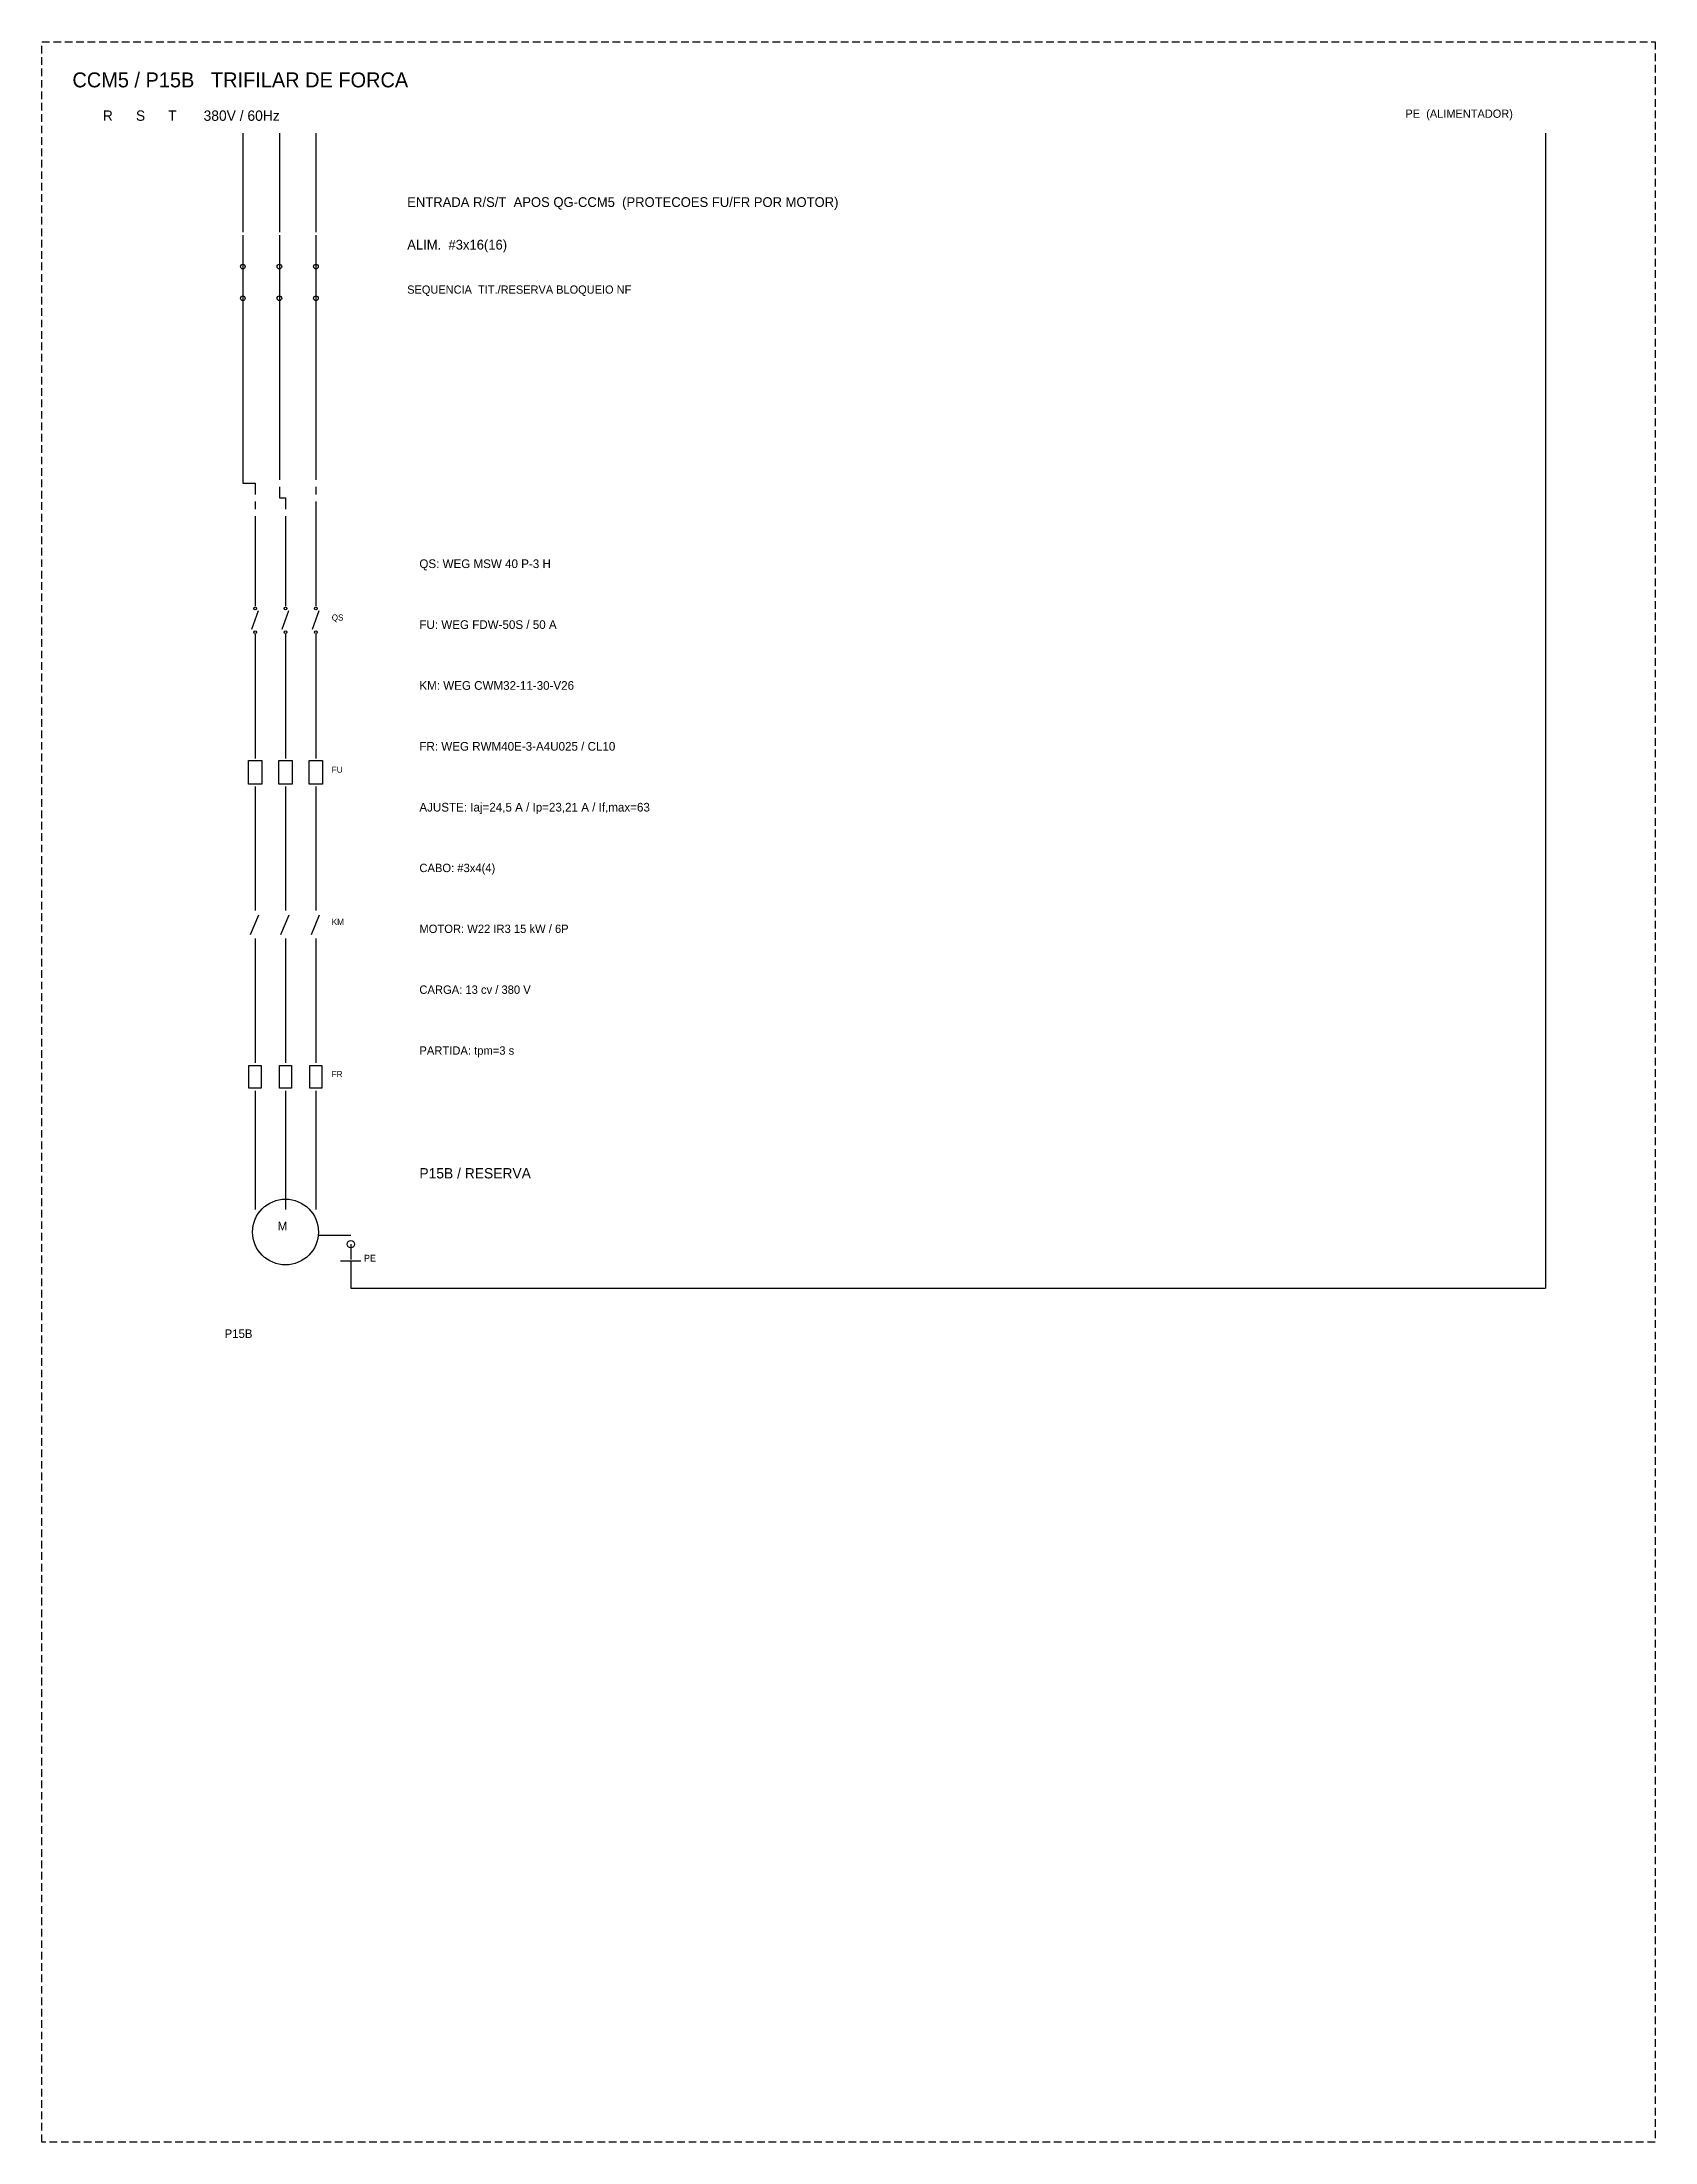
# Model space of a CAD drawing. Extents: x -646 to 641, y -554 to 322.
# Drawn here: x 14.5 to 67.5, y -469 to -400 of the extents above; entities that cross this region are included whole.
import ezdxf

# ---------------------------------------------------------------- set-up
doc = ezdxf.new("R2010")
doc.units = 0
doc.header["$MEASUREMENT"] = 0
doc.linetypes.add('HIDDEN', pattern=[0.375, 0.25, -0.125])
doc.layers.add('_ELT_UNIFILAR_PROC_TEXTO', color=1, linetype='Continuous')
doc.layers.add('ELET_TRIFILAR_TEXTO', color=4, linetype='Continuous')
doc.layers.add('ELET_TRIFILAR_DESENHO', color=5, linetype='Continuous', plot=False)

msp = doc.modelspace()

# ---------------------------------------------------------------- texts
at = {"layer": '_ELT_UNIFILAR_PROC_TEXTO', "attachment_point": 1}
for s, insert, char_height in [('P15B / RESERVA', (26.9, -437), 0.34), ('P15B', (20.5, -442.3), 0.28)]:
    msp.add_mtext(s, dxfattribs=dict(at, insert=insert, char_height=char_height))
at = {"layer": 'ELET_TRIFILAR_TEXTO', "attachment_point": 1}
for s, insert, char_height in [('CCM5 / P15B   TRIFILAR DE FORCA', (15.5, -401), 0.49), ('R      S      T       380V / 60Hz', (16.5, -402.25), 0.34), ('PE  (ALIMENTADOR)', (59.3, -402.22), 0.27), ('ENTRADA R/S/T  APOS QG-CCM5  (PROTECOES FU/FR POR MOTOR)', (26.5, -405.1), 0.32), ('ALIM.  #3x16(16)', (26.5, -406.5), 0.32), ('SEQUENCIA  TIT./RESERVA BLOQUEIO NF', (26.5, -408), 0.27), ('QS: WEG MSW 40 P-3 H', (26.9, -417), 0.285), ('QS', (24.02, -418.81), 0.2), ('FU: WEG FDW-50S / 50 A', (26.9, -419), 0.285), ('KM: WEG CWM32-11-30-V26', (26.9, -421), 0.285), ('FR: WEG RWM40E-3-A4U025 / CL10', (26.9, -423), 0.285), ('FU', (24.02, -423.81), 0.2), ('AJUSTE: Iaj=24,5 A / Ip=23,21 A / If,max=63', (26.9, -425), 0.285), ('CABO: #3x4(4)', (26.9, -427), 0.275), ('KM', (24.02, -428.81), 0.2), ('MOTOR: W22 IR3 15 kW / 6P', (26.9, -429), 0.275), ('CARGA: 13 cv / 380 V', (26.9, -431), 0.275), ('PARTIDA: tpm=3 s', (26.9, -433), 0.275), ('FR', (24.02, -433.81), 0.2), ('M', (22.24, -438.76), 0.29), ('PE', (25.08, -439.85), 0.22)]:
    msp.add_mtext(s, dxfattribs=dict(at, insert=insert, char_height=char_height))

# ---------------------------------------------------------------- linework, layer by layer
at = {"layer": 'ELET_TRIFILAR_DESENHO'}
for p, q in [((21.1, -403), (21.1, -406.25)), ((22.3, -403), (22.3, -406.25)), ((23.5, -403), (23.5, -406.25)), ((63.9, -403), (63.9, -440.95)), ((21.1, -406.35), (21.1, -407.29)), ((22.3, -406.35), (22.3, -407.29)), ((23.5, -406.35), (23.5, -407.29)), ((21.1, -407.29), (21.1, -408.51)), ((22.3, -407.29), (22.3, -408.51)), ((23.5, -407.29), (23.5, -408.51)), ((21.1, -408.51), (21.1, -409.45)), ((22.3, -408.51), (22.3, -409.45)), ((23.5, -408.51), (23.5, -409.45)), ((21.1, -409.45), (21.1, -414.5)), ((22.3, -409.45), (22.3, -414.385)), ((23.5, -409.45), (23.5, -414.385)), ((21.1, -414.5), (21.5, -414.5)), ((21.5, -414.5), (21.5, -414.865)), ((22.3, -414.615), (22.3, -414.98)), ((23.5, -414.615), (23.5, -414.865)), ((21.5, -415.095), (21.5, -415.345)), ((22.3, -414.98), (22.5, -414.98)), ((22.5, -414.98), (22.5, -415.345)), ((23.5, -415.095), (23.5, -415.46)), ((21.5, -415.575), (21.5, -416.4)), ((22.5, -415.575), (22.5, -416.4)), ((23.5, -415.46), (23.5, -415.46)), ((23.5, -415.46), (23.5, -416.4)), ((21.5, -416.4), (21.5, -417.68)), ((22.5, -416.4), (22.5, -417.68)), ((23.5, -416.4), (23.5, -417.68)), ((21.5, -417.68), (21.5, -418.54)), ((22.5, -417.68), (22.5, -418.54)), ((23.5, -417.68), (23.5, -418.54)), ((21.39, -419.29), (21.61, -418.68)), ((22.39, -419.29), (22.61, -418.68)), ((23.39, -419.29), (23.61, -418.68)), ((21.5, -419.46), (21.5, -420.32)), ((22.5, -419.46), (22.5, -420.32)), ((23.5, -419.46), (23.5, -420.32)), ((21.5, -420.32), (21.5, -422.68)), ((22.5, -420.32), (22.5, -422.68)), ((23.5, -420.32), (23.5, -422.68)), ((21.5, -422.68), (21.5, -423.54)), ((22.5, -422.68), (22.5, -423.54)), ((23.5, -422.68), (23.5, -423.54)), ((21.5, -424.46), (21.5, -425.32)), ((22.5, -424.46), (22.5, -425.32)), ((23.5, -424.46), (23.5, -425.32)), ((21.5, -425.32), (21.5, -427.68)), ((22.5, -425.32), (22.5, -427.68)), ((23.5, -425.32), (23.5, -427.68)), ((21.5, -427.68), (21.5, -428.54)), ((22.5, -427.68), (22.5, -428.54)), ((23.5, -427.68), (23.5, -428.54)), ((21.35, -429.33), (21.62, -428.68)), ((22.35, -429.33), (22.62, -428.68)), ((23.35, -429.33), (23.62, -428.68)), ((21.5, -429.46), (21.5, -430.32)), ((22.5, -429.46), (22.5, -430.32)), ((23.5, -429.46), (23.5, -430.32)), ((21.5, -430.32), (21.5, -432.68)), ((22.5, -430.32), (22.5, -432.68)), ((23.5, -430.32), (23.5, -432.68)), ((21.5, -432.68), (21.5, -433.54)), ((22.5, -432.68), (22.5, -433.54)), ((23.5, -432.68), (23.5, -433.54)), ((21.5, -434.46), (21.5, -435.32)), ((22.5, -434.46), (22.5, -435.32)), ((23.5, -434.46), (23.5, -435.32)), ((21.5, -435.32), (21.5, -437)), ((22.5, -435.32), (22.5, -437)), ((23.5, -435.32), (23.5, -437)), ((21.5, -437), (21.5, -438.36)), ((22.5, -437), (22.5, -438.36)), ((23.5, -437), (23.5, -438.36)), ((23.58, -439.2), (24.65, -439.2)), ((24.65, -439.5), (24.65, -440)), ((24.31, -440.05), (24.98, -440.05)), ((24.65, -440.05), (24.65, -440.95)), ((24.65, -440.95), (63.9, -440.95))]:
    msp.add_line(p, q, dxfattribs=at)
at = {"layer": 'ELET_TRIFILAR_DESENHO', "linetype": 'HIDDEN'}
msp.add_lwpolyline([(14.5, -400), (67.5, -400), (67.5, -469), (14.5, -469)], close=True, dxfattribs=at)
at = {"layer": 'ELET_TRIFILAR_DESENHO'}
for points in [[(21.28, -423.61), (21.72, -423.61), (21.72, -424.39), (21.28, -424.39)], [(22.28, -423.61), (22.72, -423.61), (22.72, -424.39), (22.28, -424.39)], [(23.28, -423.61), (23.72, -423.61), (23.72, -424.39), (23.28, -424.39)], [(21.3, -433.63), (21.7, -433.63), (21.7, -434.37), (21.3, -434.37)], [(22.3, -433.63), (22.7, -433.63), (22.7, -434.37), (22.3, -434.37)], [(23.3, -433.63), (23.7, -433.63), (23.7, -434.37), (23.3, -434.37)]]:
    msp.add_lwpolyline(points, close=True, dxfattribs=at)
for centre, radius in [((21.1, -407.38), 0.075), ((22.3, -407.38), 0.075), ((23.5, -407.38), 0.075), ((21.1, -408.42), 0.075), ((22.3, -408.42), 0.075), ((23.5, -408.42), 0.075), ((21.5, -418.61), 0.045), ((22.5, -418.61), 0.045), ((23.5, -418.61), 0.045), ((21.5, -419.39), 0.045), ((22.5, -419.39), 0.045), ((23.5, -419.39), 0.045), ((22.5, -439.1), 1.08), ((24.65, -439.5), 0.12)]:
    msp.add_circle(centre, radius, dxfattribs=at)

msp.set_redraw_order([(e.dxf.handle, doc.entitydb.next_handle()) for e in msp.query("TEXT MTEXT ATTDEF DIMENSION ARC_DIMENSION")])  # texts and dimensions are drawn at this point

doc.saveas('drawing.dxf')
